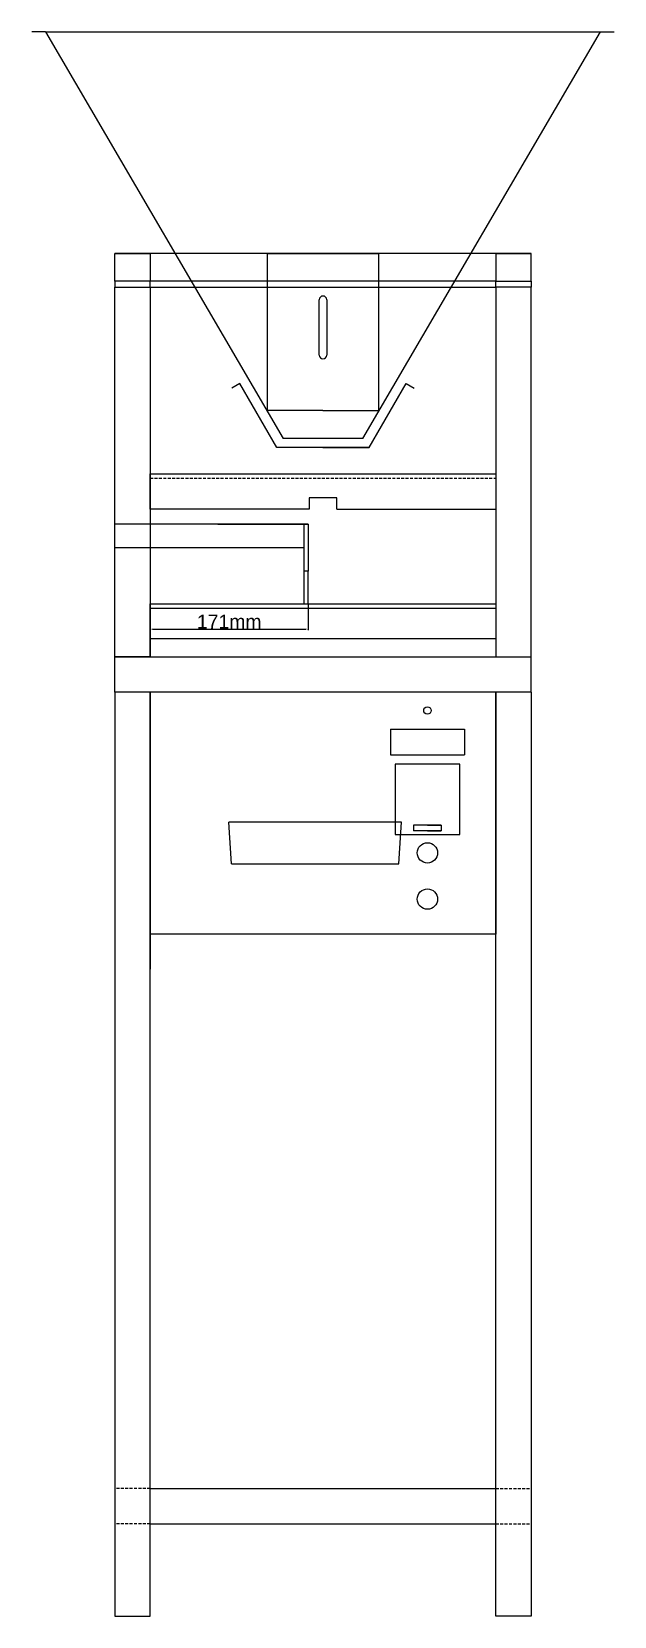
# Model space of a CAD drawing. Header units: centimetres. Extents: x -4347 to 16897, y 49426 to 109107.
# Drawn here: x 4592 to 5222, y 51091 to 52806 of the extents above; entities that cross this region are included whole.
import ezdxf

# ---------------------------------------------------------------- set-up
doc = ezdxf.new("R2010")
doc.units = ezdxf.units.CM
doc.header["$LTSCALE"] = 0.5
doc.linetypes.add('DASHED2', pattern=[9.525, 6.35, -3.175])
doc.styles.get("Standard").update_dxf_attribs({"font": 'arial.ttf'})
doc.dimstyles.new('ISO-25', dxfattribs={"dimtxt": 15, "dimasz": 2.5, "dimexe": 1.25, "dimexo": 0.625, "dimtad": 1, "dimtxsty": 'Standard', "dimcen": 2.5, "dimclrd": 1, "dimclre": 1, "dimadec": 0, "dimazin": 0, "dimtfac": 1, "dimtmove": 0, "dimatfit": 3, "dimfxl": 1, "dimarcsym": 0})

msp = doc.modelspace()

# ---------------------------------------------------------------- blocks, each defined once
blk = doc.blocks.new('*D274')
at = {"color": 1, "lineweight": -2, "transparency": 16777216}
for p, q in [((4720.2, 52186.2), (4720.2, 52158.1)), ((4891.2, 52186.2), (4891.2, 52158.1)), ((4722.7, 52159.4), (4888.7, 52159.4))]:
    blk.add_line(p, q, dxfattribs=at)
at = {"color": 1, "transparency": 16777216}
for points in [[(4722.7, 52159.8), (4722.7, 52159), (4720.2, 52159.4)], [(4888.7, 52159.8), (4888.7, 52159), (4891.2, 52159.4)]]:
    blk.add_solid(points, dxfattribs=at)
at = {"layer": 'Defpoints', "color": 0, "transparency": 16777216}
for p in [(4720.2, 52186.9), (4891.2, 52186.9), (4891.2, 52159.4)]:
    blk.add_point(p, dxfattribs=at)
at = {"color": 0, "transparency": 16777216, "insert": (4805.7, 52167.5), "char_height": 15, "attachment_point": 5}
blk.add_mtext('171mm', dxfattribs=at)

# ---------------------------------------------------------------- dimensions: what is measured, and where the dimension line sits
dim = msp.add_linear_dim(base=(4891.211, 52159.374), p1=(4720.211, 52186.871), p2=(4891.211, 52186.871), dimstyle='ISO-25', override={"dimpost": 'mm'})
dim.commit()
dim.dimension.update_dxf_attribs({"geometry": '*D274', "text_midpoint": (4805.711, 52167.53)})

# ---------------------------------------------------------------- linework, layer by layer
for p, q in [((4607.111, 52805.721), (4592.111, 52805.721)), ((4607.111, 52805.721), (5207.111, 52805.721)), ((4607.111, 52805.721), (4864.111, 52365.721)), ((4950.111, 52365.721), (5207.111, 52805.721)), ((5207.111, 52805.721), (5222.111, 52805.721)), ((4720.211, 52565.721), (4682.111, 52565.721)), ((4682.111, 52565.721), (4720.211, 52565.721)), ((4682.111, 52535.721), (4682.111, 52565.721)), ((5132.111, 52565.721), (4682.111, 52565.721)), ((4720.211, 52565.721), (4720.211, 52535.721)), ((4847.111, 52395.721), (4847.111, 52565.721)), ((4847.111, 52565.721), (4967.111, 52565.721)), ((4967.111, 52565.721), (4967.111, 52395.721)), ((5094.011, 52565.721), (5132.111, 52565.721)), ((5132.111, 52565.721), (5094.011, 52565.721)), ((5094.011, 52565.721), (5094.011, 52535.721)), ((5132.111, 52535.721), (5132.111, 52565.721)), ((4720.211, 52535.721), (4682.111, 52535.721)), ((4720.211, 52535.721), (4682.111, 52535.721)), ((4682.111, 52535.721), (4682.111, 52529.371)), ((4720.211, 52529.371), (4720.211, 52535.721)), ((5094.011, 52535.721), (4720.211, 52535.721)), ((5094.011, 52535.721), (5132.111, 52535.721)), ((5094.011, 52535.721), (5132.111, 52535.721)), ((5094.011, 52529.371), (5094.011, 52535.721)), ((5132.111, 52535.721), (5132.111, 52529.371)), ((4682.111, 52529.371), (4720.211, 52529.371)), ((4682.111, 52129.371), (4682.111, 52529.371)), ((4720.211, 52529.371), (4720.211, 52129.371)), ((4720.211, 52529.371), (5094.011, 52529.371)), ((4903.111, 52455.721), (4903.111, 52515.721)), ((4911.111, 52515.721), (4911.111, 52455.721)), ((5132.111, 52529.371), (5094.011, 52529.371)), ((5094.011, 52529.371), (5094.011, 52129.371)), ((5132.111, 52129.371), (5132.111, 52529.371)), ((4817.111, 52425.003), (4808.451, 52420.003)), ((4857.111, 52355.721), (4817.111, 52425.003)), ((4957.111, 52355.721), (4997.111, 52425.003)), ((4997.111, 52425.003), (5005.771, 52420.003)), ((4907.111, 52395.721), (4847.111, 52395.721)), ((4907.111, 52395.721), (4967.111, 52395.721)), ((4907.111, 52365.721), (4864.111, 52365.721)), ((4907.111, 52365.721), (4864.111, 52365.721)), ((4950.111, 52365.721), (4907.111, 52365.721)), ((4950.111, 52365.721), (4907.111, 52365.721)), ((4957.111, 52355.721), (4857.111, 52355.721)), ((4907.111, 52355.721), (4957.111, 52355.721)), ((4720.211, 52129.371), (4720.211, 52158.771)), ((4720.211, 52129.371), (4682.111, 52129.371)), ((4682.111, 52129.371), (5132.111, 52129.371)), ((4682.111, 52091.271), (4682.111, 52129.371)), ((5094.011, 52129.371), (5132.111, 52129.371)), ((5132.111, 52091.271), (5132.111, 52129.371)), ((5132.111, 52091.271), (4682.111, 52091.271)), ((4682.111, 52091.271), (4682.111, 51091.271)), ((4720.211, 51091.271), (4720.211, 52091.271)), ((4720.211, 52091.271), (4720.211, 51791.271)), ((5094.011, 52091.271), (5054.011, 52091.271)), ((5094.011, 51091.271), (5094.011, 52091.271)), ((5094.011, 52091.271), (5094.011, 51829.271)), ((5132.111, 52091.271), (5132.111, 51091.271)), ((4980.011, 52051.271), (5060.011, 52051.271)), ((4980.011, 52051.271), (4980.011, 52023.271)), ((5060.011, 52051.271), (5060.011, 52023.271)), ((4980.011, 52023.271), (5060.011, 52023.271)), ((4985.011, 52013.271), (4985.011, 51937.271)), ((5055.011, 52013.271), (4985.011, 52013.271)), ((5055.011, 51937.271), (5055.011, 52013.271)), ((4808.111, 51905.371), (4805.111, 51950.371)), ((4992.111, 51950.371), (4805.111, 51950.371)), ((4989.111, 51905.371), (4992.111, 51950.371)), ((4985.011, 51937.271), (5055.011, 51937.271)), ((5020.011, 51947.271), (5005.011, 51947.271)), ((5005.011, 51947.271), (5005.011, 51941.271)), ((5020.011, 51941.271), (5005.011, 51941.271)), ((5020.011, 51947.271), (5035.011, 51947.271)), ((5035.011, 51947.271), (5020.011, 51947.271)), ((5020.011, 51941.271), (5035.011, 51941.271)), ((5035.011, 51941.271), (5020.011, 51941.271)), ((5035.011, 51947.271), (5035.011, 51941.271)), ((4808.111, 51905.371), (4989.111, 51905.371)), ((5094.011, 51829.271), (4720.211, 51829.271)), ((4720.211, 51229.371), (5094.011, 51229.371)), ((4720.211, 51091.271), (4720.211, 51191.271)), ((4720.211, 51191.271), (5094.011, 51191.271)), ((4682.111, 51091.271), (4720.211, 51091.271)), ((5132.111, 51091.271), (5094.011, 51091.271))]:
    msp.add_line(p, q)
at = {"color": 11, "true_color": 0xf27172}
for p, q in [((4720.211, 52289.271), (4720.211, 52327.371)), ((4720.211, 52327.371), (5094.011, 52327.371)), ((4720.211, 52327.371), (4720.211, 52322.611)), ((4922.111, 52301.271), (4892.111, 52301.271)), ((4892.111, 52301.271), (4892.111, 52289.271)), ((4922.111, 52289.271), (4922.111, 52301.271)), ((4892.111, 52289.271), (4720.211, 52289.271)), ((4922.111, 52289.271), (5094.011, 52289.271)), ((4891.211, 52272.871), (4682.211, 52272.871)), ((4720.211, 52272.871), (4720.211, 52247.471)), ((4793.351, 52272.871), (4886.351, 52272.871)), ((4886.451, 52272.871), (4891.211, 52272.871)), ((4886.451, 52272.871), (4886.451, 52186.871)), ((4891.211, 52272.871), (4891.211, 52221.871)), ((4682.211, 52247.471), (4886.451, 52247.471)), ((4891.211, 52221.871), (4886.451, 52221.871)), ((4891.211, 52186.871), (4891.211, 52221.871)), ((4720.211, 52186.871), (5094.011, 52186.871)), ((4720.211, 52148.771), (4720.211, 52186.871)), ((4720.211, 52186.871), (4720.211, 52182.111)), ((4720.211, 52182.111), (5094.011, 52182.111)), ((4886.451, 52186.871), (4891.211, 52186.871)), ((5094.011, 52148.771), (4720.211, 52148.771))]:
    msp.add_line(p, q, dxfattribs=at)
at = {"color": 11, "linetype": 'DASHED2', "true_color": 0xf27172}
msp.add_line((4720.211, 52322.611), (5094.011, 52322.611), dxfattribs=at)
at = {"linetype": 'DASHED2'}
for p, q in [((4720.211, 51229.371), (4682.111, 51229.371)), ((5094.011, 51229.371), (5132.111, 51229.371)), ((4720.211, 51191.271), (4682.111, 51191.271)), ((5094.011, 51191.271), (5132.111, 51191.271))]:
    msp.add_line(p, q, dxfattribs=at)
for centre, radius in [((5020.011, 52071.271), 4), ((5020.011, 51917.271), 11), ((5020.011, 51867.271), 11)]:
    msp.add_circle(centre, radius)
for centre, start, end in [((4907.111, 52515.721), 0, 180), ((4907.111, 52455.721), 180, 0)]:
    msp.add_arc(centre, 4, start, end)

msp.set_redraw_order([(e.dxf.handle, doc.entitydb.next_handle()) for e in msp.query("TEXT MTEXT ATTDEF DIMENSION ARC_DIMENSION")])  # texts and dimensions are drawn at this point

doc.saveas('drawing.dxf')
